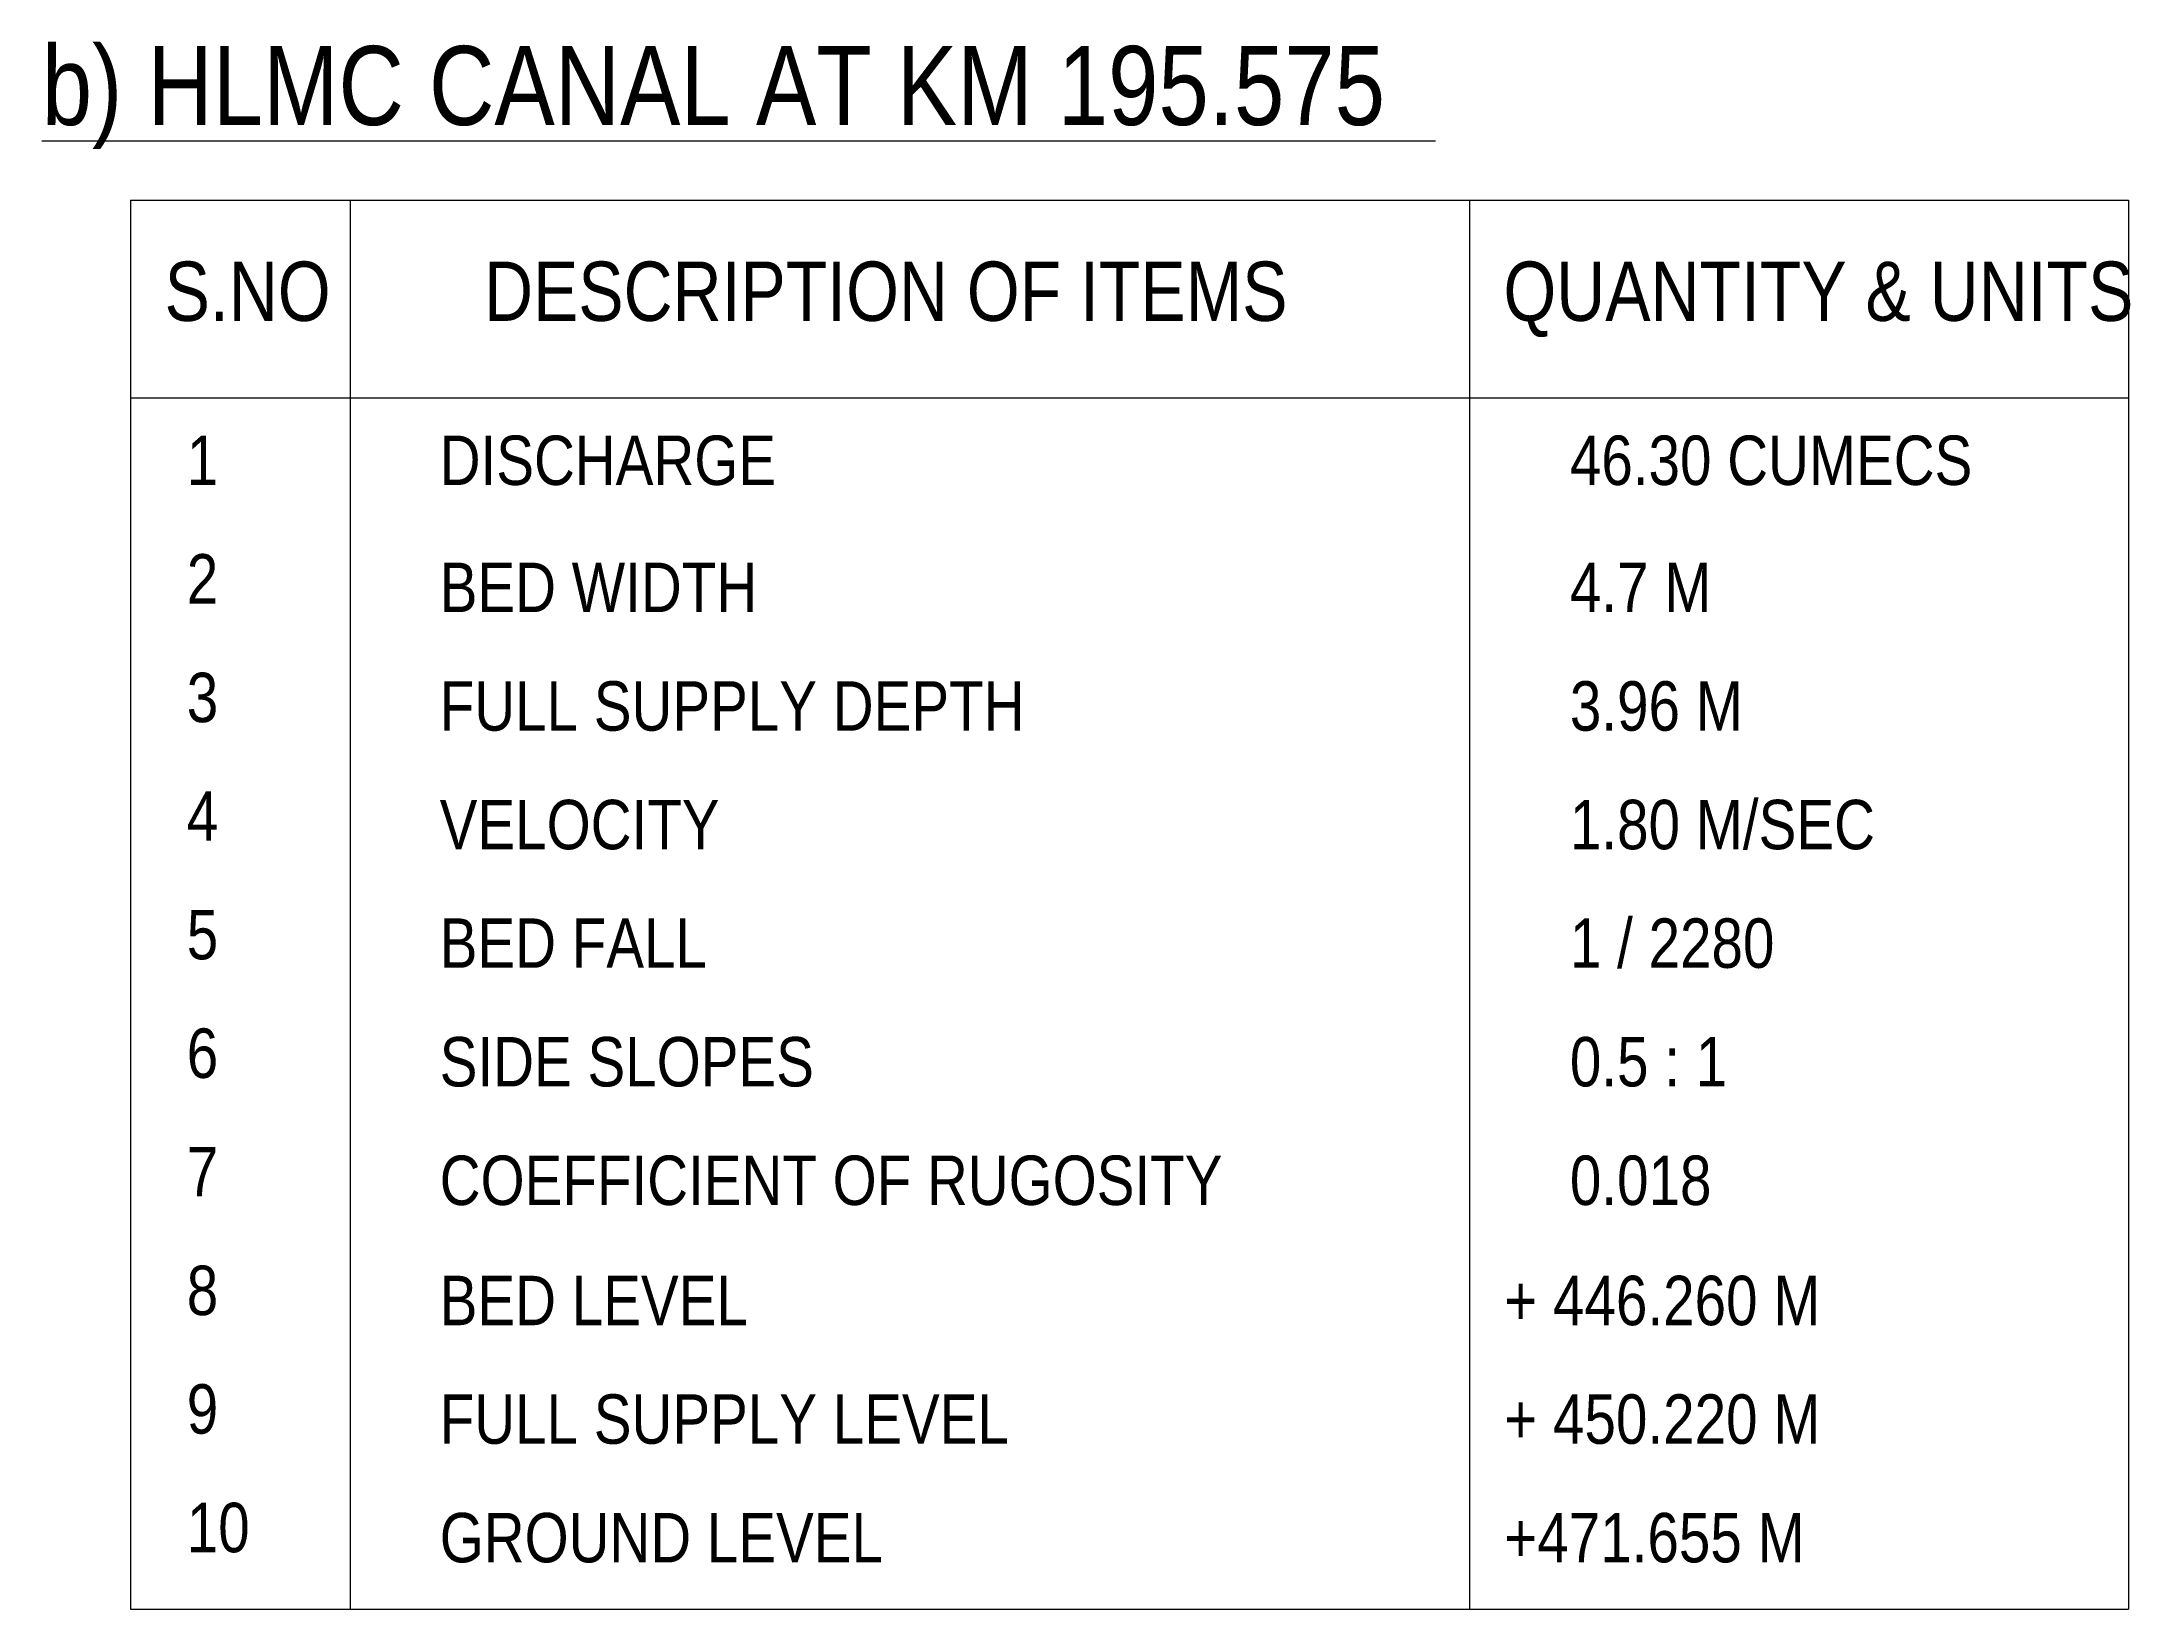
# Model space of a CAD drawing. Header units: inches. Extents: x -400915 to 515323, y 79868 to 577806.
# Drawn here: x 201324 to 211893, y 206652 to 214583 of the extents above; entities that cross this region are included whole.
import ezdxf

# ---------------------------------------------------------------- set-up
doc = ezdxf.new("R2010")
doc.units = ezdxf.units.IN
doc.header["$LTSCALE"] = 0.315
doc.header["$MEASUREMENT"] = 0
doc.layers.get('0').update_dxf_attribs({"color": 9})
doc.layers.add('MAIN', color=7, linetype='Continuous')
doc.styles.add('ARIAL NARROW', font='ARIALN.TTF')
doc.styles.add('arn', font='ARIALN.TTF')

msp = doc.modelspace()

# ---------------------------------------------------------------- texts
at = {"color": 5, "lineweight": 9, "style": 'arn'}
msp.add_text('%%Ub) HLMC CANAL AT KM 195.575  ', height=400, dxfattribs=at).set_placement((201323.6, 214161.2))
at = {"layer": 'MAIN', "color": 5, "lineweight": 9, "style": 'ARIAL NARROW'}
for s, p in [('S.NO', (201945.3, 213170.3)), ('DESCRIPTION OF ITEMS', (203561.8, 213170.3)), ('QUANTITY & UNITS', (208721.1, 213170.3))]:
    msp.add_text(s, height=300, dxfattribs=at).set_placement(p)
at = {"layer": 'MAIN', "color": 6, "linetype": 'Continuous', "lineweight": 9, "style": 'ARIAL NARROW'}
for s, p in [('1', (202057.4, 212340)), ('DISCHARGE ', (203337.6, 212340)), ('46.30 CUMECS', (209057.4, 212340)), ('2', (202057.4, 211740)), ('BED WIDTH', (203337.6, 211696.9)), ('4.7 M', (209057.4, 211696.9)), ('3', (202057.4, 211140)), ('FULL SUPPLY DEPTH', (203337.6, 211096.9)), ('3.96 M', (209057.4, 211096.9)), ('4', (202057.4, 210540)), ('VELOCITY', (203337.6, 210496.9)), ('1.80 M/SEC', (209057.4, 210496.9)), ('5', (202057.4, 209940)), ('BED FALL', (203337.6, 209896.9)), ('1 / 2280', (209057.4, 209896.9)), ('6', (202057.4, 209340)), ('SIDE SLOPES ', (203337.6, 209296.9)), ('0.5 : 1', (209057.4, 209296.9)), ('7', (202057.4, 208740)), ('COEFFICIENT OF RUGOSITY', (203337.6, 208696.9)), ('0.018', (209057.4, 208696.9)), ('8', (202057.4, 208140)), ('BED LEVEL', (203337.6, 208088.7)), ('+ 446.260 M', (208725.1, 208088.7)), ('9', (202057.4, 207540)), ('FULL SUPPLY LEVEL', (203337.6, 207488.7)), ('+ 450.220 M', (208725.1, 207488.7)), ('10', (202057.4, 206940)), ('GROUND LEVEL', (203337.6, 206888.7)), ('+471.655 M', (208725.1, 206888.7))]:
    msp.add_text(s, height=250, dxfattribs=at).set_placement(p)

# ---------------------------------------------------------------- linework, layer by layer
at = {"layer": 'MAIN', "color": 6, "linetype": 'Continuous', "lineweight": 9}
for p, q in [((201772.8, 213781.5), (201772.8, 206651.6)), ((201772.8, 213781.5), (211884.9, 213781.5)), ((202884.9, 213781.5), (202884.9, 206651.6)), ((208548.6, 213781.5), (208548.6, 206651.6)), ((211884.9, 213781.5), (211884.9, 206651.6)), ((201772.8, 212781.5), (211884.9, 212781.5)), ((201772.8, 206651.6), (211884.9, 206651.6))]:
    msp.add_line(p, q, dxfattribs=at)

msp.set_redraw_order([(e.dxf.handle, doc.entitydb.next_handle()) for e in msp.query("TEXT MTEXT ATTDEF DIMENSION ARC_DIMENSION")])  # texts and dimensions are drawn at this point

doc.saveas('drawing.dxf')
